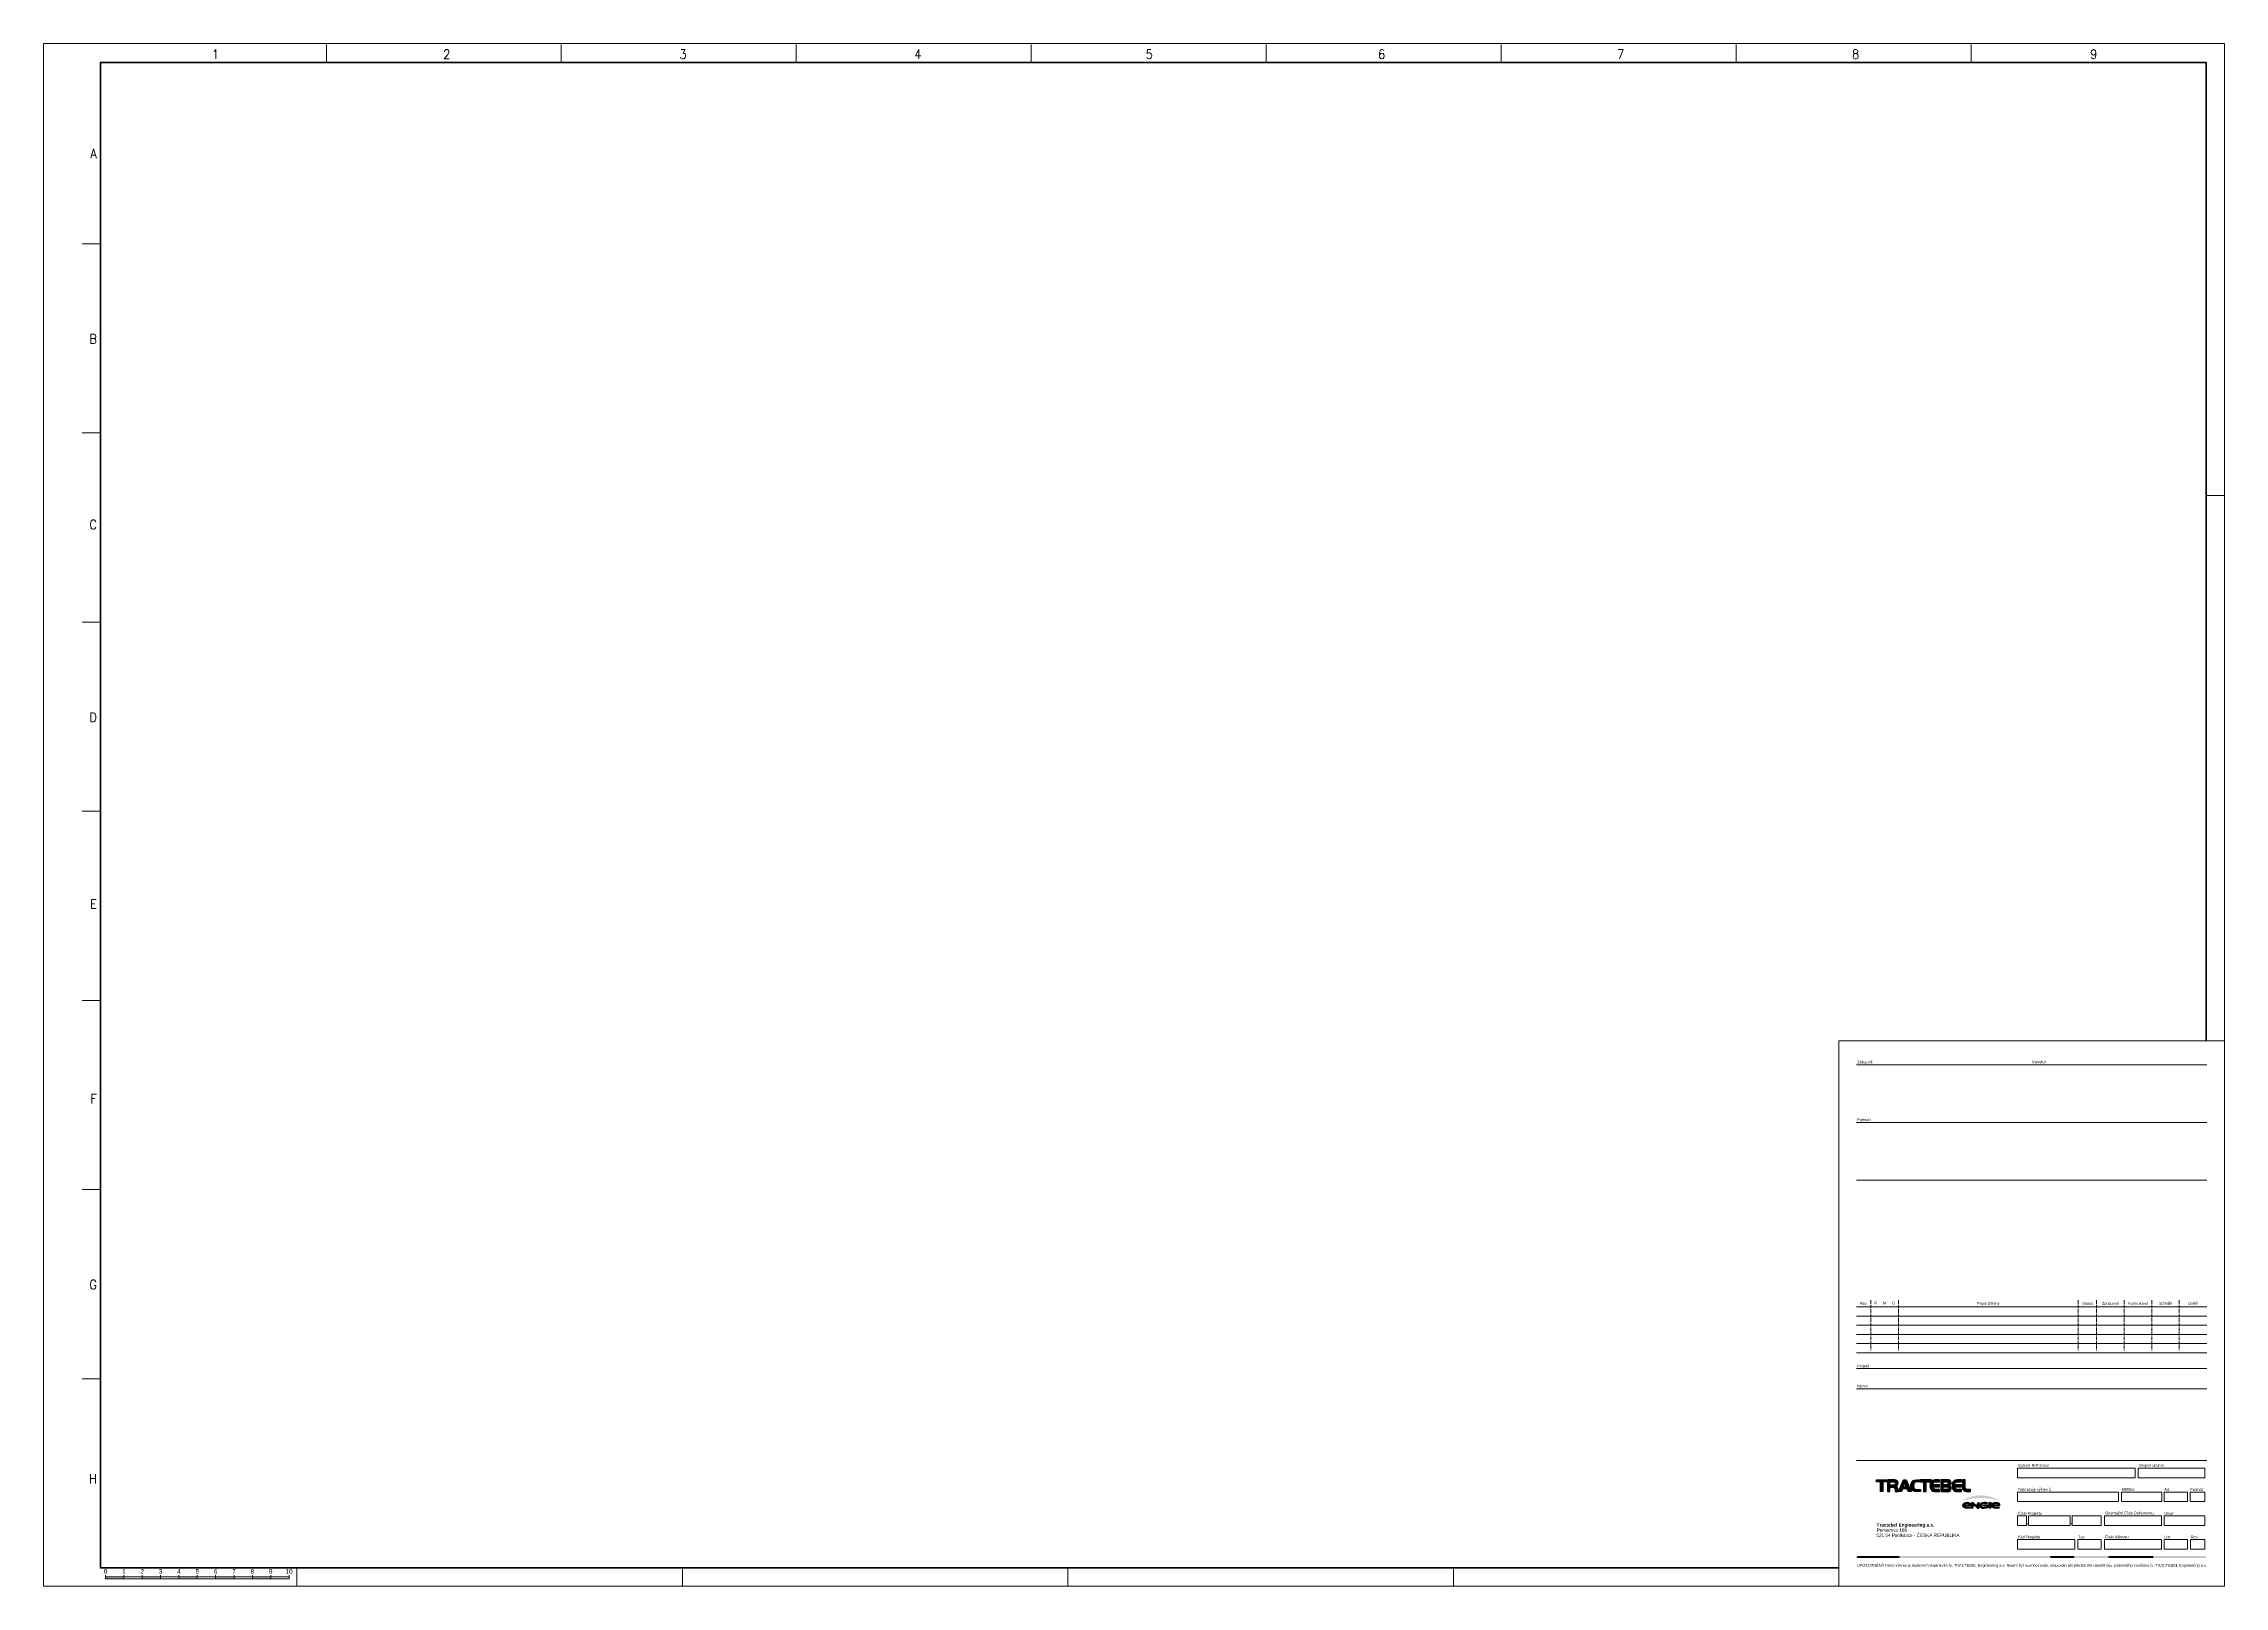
# Paper-space layout 'A0' of a CAD drawing. Header units: millimetres. Extents: x -1101 to 87, y 79 to 919.
import ezdxf
from ezdxf.enums import TextEntityAlignment as Align

# ---------------------------------------------------------------- set-up
doc = ezdxf.new("R2010")
doc.units = ezdxf.units.MM
doc.header["$LTSCALE"] = 0.5
doc.linetypes.add('ACAD_ISO02W100', pattern=[15, 12, -3])
doc.layers.add('Border', color=7, linetype='Continuous', lineweight=0)
doc.layers.add('Border_TextCZ', color=7, linetype='Continuous', lineweight=0)
doc.layers.add('Border_TextCZAtr', color=7, linetype='Continuous')
doc.layers.add('BorderColor', color=7, linetype='Continuous')
doc.styles.add('Arial Unicode', font='ARIALUNI.TTF', dxfattribs={"width": 1.428571, "height": 0.007})
doc.styles.add('Arial_1.5', font='arial.ttf', dxfattribs={"height": 1.5})
doc.styles.add('Arial_4.0', font='arial.ttf', dxfattribs={"width": 0.9, "height": 4})
doc.styles.add('Arial_6.5', font='arial.ttf', dxfattribs={"width": 0.8, "height": 6.5})
doc.styles.get("Standard").update_dxf_attribs({"font": 'arial.ttf'})
doc.styles.add('Style-@Arial Unicode MS', font='ARIALUNI.TTF')
doc.styles.add('Style-STANDARD', font='STANDARD.shx')

# ---------------------------------------------------------------- blocks, each defined once
blk = doc.blocks.new('A0_v03_CZ')
at = {"layer": 'Border', "linetype": 'Continuous', "lineweight": 0}
h = blk.add_hatch(color=7, dxfattribs=at)
h.dxf.hatch_style = 1
h.paths.add_polyline_path([(-1144.3, 4.1), (-1144.3, 5.1), (-1154.3, 5.1), (-1154.3, 4.1)])
h.paths.add_polyline_path([(-1124.3, 4.1), (-1124.3, 5.1), (-1134.3, 5.1), (-1134.3, 4.1)])
h.paths.add_polyline_path([(-1114.3, 5.1), (-1114.3, 4.1), (-1104.3, 4.1), (-1104.3, 5.1)])
h.paths.add_polyline_path([(-1094.3, 5.1), (-1094.3, 4.1), (-1084.3, 4.1), (-1084.3, 5.1)])
h.paths.add_polyline_path([(-1074.3, 5.1), (-1074.3, 4.1), (-1064.3, 4.1), (-1064.3, 5.1)])
at = {"layer": 'Border', "color": 7, "linetype": 'Continuous', "lineweight": 0}
for p, q in [((-1034, 829.7), (-1034, 839.4)), ((-906, 829.7), (-906, 839.4)), ((-778, 829.7), (-778, 839.4)), ((-650, 829.7), (-650, 839.4)), ((-522, 829.7), (-522, 839.4)), ((-394, 829.7), (-394, 839.4)), ((-266, 829.7), (-266, 839.4)), ((-138, 829.7), (-138, 839.4)), ((-1167.1, 731), (-1157.1, 731)), ((-1167.1, 628), (-1157.1, 628)), ((-10, 594), (0, 594)), ((-1167.1, 525), (-1157.1, 525)), ((-1167.1, 422), (-1157.1, 422)), ((-1167.1, 319), (-1157.1, 319)), ((-1167.1, 216), (-1157.1, 216)), ((-1167.1, 113), (-1157.1, 113)), ((-1050, 0), (-1050, 10)), ((-840, 0), (-840, 10)), ((-630, 0), (-630, 10)), ((-420, 0), (-420, 10))]:
    blk.add_line(p, q, dxfattribs=at)
blk.add_lwpolyline([(-1188, 0), (0, 0), (0, 840), (-1188, 840)], close=True, dxfattribs=at)
at = {"layer": 'Border', "color": 7, "linetype": 'Continuous', "lineweight": 50}
blk.add_lwpolyline([(-210, 10), (-1157.1, 10), (-1157.1, 829.7), (-10, 829.7), (-10, 297)], dxfattribs=at)
at = {"layer": 'Border', "color": 7, "linetype": 'Continuous', "lineweight": 0}
for points in [[(-1154.3, 4.1), (-1154.3, 6.1)], [(-1154.3, 5.1), (-1054.3, 5.1)], [(-1154.3, 4.1), (-1054.3, 4.1)], [(-1144.3, 4.1), (-1144.3, 6.1)], [(-1134.3, 4.1), (-1134.3, 6.1)], [(-1124.3, 4.1), (-1124.3, 6.1)], [(-1114.3, 4.1), (-1114.3, 6.1)], [(-1104.3, 4.1), (-1104.3, 6.1)], [(-1094.3, 4.1), (-1094.3, 6.1)], [(-1084.3, 4.1), (-1084.3, 6.1)], [(-1074.3, 4.1), (-1074.3, 6.1)], [(-1064.3, 4.1), (-1064.3, 6.1)], [(-1054.3, 4.1), (-1054.3, 6.1)]]:
    blk.add_lwpolyline(points, dxfattribs=at)
at = {"layer": 'Border', "color": 7, "linetype": 'Continuous', "lineweight": 30, "style": 'Style-STANDARD'}
for s, p in [('1', (-1096.3, 831.7)), ('2', (-970.4, 831.7)), ('3', (-841.6, 831.7)), ('4', (-713.7, 831.7)), ('5', (-587.7, 831.7)), ('6', (-461.1, 831.7)), ('7', (-330.9, 831.7)), ('8', (-202.9, 831.7)), ('9', (-73.1, 831.7))]:
    blk.add_text(s, height=5, dxfattribs=at).set_placement(p)
for s, p in [('A', (-1159, 780.1)), ('B', (-1159, 679.2)), ('C', (-1159, 578.1)), ('D', (-1159, 473.1)), ('E', (-1159, 371.5)), ('F', (-1159, 265.4)), ('G', (-1159, 164.3)), ('H', (-1159, 58.5))]:
    blk.add_text(s, height=5, dxfattribs=at).set_placement(p, align=Align.MIDDLE_RIGHT)
at = {"layer": 'Border', "color": 7, "linetype": 'Continuous', "lineweight": 0}
for s, p in [('0', (-1154.3, 8.1)), ('1', (-1144.3, 8.1)), ('2', (-1134.3, 8.1)), ('3', (-1124.3, 8.1)), ('4', (-1114.3, 8.1)), ('5', (-1104.3, 8.1)), ('6', (-1094.3, 8.1)), ('7', (-1084.3, 8.1)), ('8', (-1074.3, 8.1)), ('9', (-1064.3, 8.1)), ('10', (-1054.3, 8.1))]:
    blk.add_text(s, height=2.5, dxfattribs=at).set_placement(p, align=Align.MIDDLE)
blk = doc.blocks.new('LogoTE')
at = {"layer": 'BorderColor', "true_color": 0x1c2691, "extrusion": (0, 0, -1)}
blk.add_hatch(color=164, dxfattribs=at).paths.add_polyline_path([(29.9, 1.1), (29.9, 6.3), (27.8, 6.3), (27.8, 7.4), (33.3, 7.4), (33.3, 6.3), (31.2, 6.3), (31.2, 1.1)])
h = blk.add_hatch(color=164, dxfattribs=at)
edge = h.paths.add_edge_path()
edge.add_spline(control_points=[(24.2, 7.4), (23.6, 7.4), (23.2, 7.4), (22.8, 7.3), (22.1, 7.1), (21.6, 6.4), (21.6, 5.7), (21.6, 5.3), (21.7, 4.8), (21.9, 4.5), (21.9, 4.4), (22.1, 4.2), (22.2, 4.1), (22.4, 4), (22.5, 3.9), (22.8, 3.8)], knot_values=[0, 0, 0, 0, 0.2, 0.2, 0.2, 0.4, 0.4, 0.4, 0.6, 0.6, 0.6, 0.8, 0.8, 0.8, 1, 1, 1, 1], degree=3, periodic=0)
edge.add_spline(control_points=[(22.8, 3.8), (22.4, 3.7), (22.2, 3.6), (22.1, 3.4), (22, 3.2), (21.9, 3.1), (21.8, 2.9), (21.7, 2.7), (21.7, 2.5), (21.7, 2), (21.6, 1.9), (21.6, 1.7), (21.6, 1.6), (21.6, 1.4), (21.6, 1.3), (21.5, 1.1)], knot_values=[0, 0, 0, 0, 0.2, 0.2, 0.2, 0.4, 0.4, 0.4, 0.6, 0.6, 0.6, 0.8, 0.8, 0.8, 1, 1, 1, 1], degree=3, periodic=0)
edge.add_line((21.5, 1.1), (23, 1.1))
edge.add_spline(control_points=[(23, 1.1), (23.1, 1.3), (23.1, 1.3), (23.1, 1.5)], knot_values=[0, 0, 0, 0, 1, 1, 1, 1], degree=3, periodic=0)
edge.add_line((23.1, 1.5), (23.2, 2))
edge.add_spline(control_points=[(23.2, 2), (23.3, 3.1), (23.7, 3.5), (24.9, 3.5)], knot_values=[0, 0, 0, 0, 1, 1, 1, 1], degree=3, periodic=0)
edge.add_line((24.9, 3.5), (26, 3.5))
edge.add_line((26, 3.5), (26, 1.1))
edge.add_line((26, 1.1), (27.3, 1.1))
edge.add_line((27.3, 1.1), (27.3, 7.4))
edge.add_line((27.3, 7.4), (24.2, 7.4))
edge = h.paths.add_edge_path(flags=16)
edge.add_spline(control_points=[(24.1, 4.6), (23.9, 4.6), (23.7, 4.6), (23.6, 4.7), (23.3, 4.7), (23.1, 5.1), (23.1, 5.5), (23.1, 5.8), (23.2, 6), (23.4, 6.2), (23.5, 6.3), (23.7, 6.3), (24.1, 6.3)], knot_values=[0, 0, 0, 0, 0.25, 0.25, 0.25, 0.5, 0.5, 0.5, 0.75, 0.75, 0.75, 1, 1, 1, 1], degree=3, periodic=0)
edge.add_line((24.1, 6.3), (26, 6.3))
edge.add_line((26, 6.3), (26, 4.6))
edge.add_line((26, 4.6), (24.1, 4.6))
h = blk.add_hatch(color=164, dxfattribs=at)
h.paths.add_polyline_path([(14.5, 1.1), (17.1, 7.4), (18.6, 7.4), (21.3, 1.1), (19.7, 1.1), (19.1, 2.6), (16.7, 2.6), (16.1, 1.1)])
h.paths.add_polyline_path([(17, 3.7), (17.9, 5.9), (18.8, 3.7)], flags=16)
at = {"layer": 'BorderColor', "true_color": 0x1c2691}
h = blk.add_hatch(color=164, dxfattribs=at)
edge = h.paths.add_edge_path()
edge.add_line((-9.3, 2.2), (-11.4, 2.2))
edge.add_spline(control_points=[(-11.4, 2.2), (-12.1, 2.2), (-12.6, 2.4), (-12.8, 2.8), (-13, 3.2), (-13.1, 3.7), (-13.1, 4.4), (-13.1, 5.3), (-12.9, 5.7), (-12.5, 6), (-12.2, 6.2), (-11.9, 6.3), (-11.4, 6.3)], knot_values=[0, 0, 0, 0, 0.25, 0.25, 0.25, 0.5, 0.5, 0.5, 0.75, 0.75, 0.75, 1, 1, 1, 1], degree=3, periodic=0)
edge.add_line((-11.4, 6.3), (-10.3, 6.3))
edge.add_line((-10.3, 6.3), (-10.3, 7.4))
edge.add_line((-10.3, 7.4), (-11.6, 7.4))
edge.add_spline(control_points=[(-11.6, 7.4), (-12.6, 7.4), (-13.3, 7.2), (-13.8, 6.8), (-14.3, 6.2), (-14.6, 5.3), (-14.6, 4.2), (-14.6, 2.7), (-14, 1.6), (-13, 1.3), (-12.6, 1.1), (-12.4, 1.1), (-11.7, 1.1)], knot_values=[0, 0, 0, 0, 0.25, 0.25, 0.25, 0.5, 0.5, 0.5, 0.75, 0.75, 0.75, 1, 1, 1, 1], degree=3, periodic=0)
edge.add_line((-11.7, 1.1), (-9.3, 1.1))
edge.add_line((-9.3, 1.1), (-9.3, 2.2))
at = {"layer": 'BorderColor', "true_color": 0x1c2691, "extrusion": (0, 0, -1)}
h = blk.add_hatch(color=164, dxfattribs=at)
edge = h.paths.add_edge_path()
edge.add_line((9.7, 6.3), (9.7, 7.4))
edge.add_line((9.7, 7.4), (3.4, 7.4))
edge.add_spline(control_points=[(3.4, 7.4), (3.7, 7.2), (3.9, 7), (4.1, 6.7), (4.2, 6.6), (4.2, 6.4), (4.3, 6.3)], knot_values=[0, 0, 0, 0, 0.5, 0.5, 0.5, 1, 1, 1, 1], degree=3, periodic=0)
edge.add_line((4.3, 6.3), (6.3, 6.3))
edge.add_line((6.3, 6.3), (6.3, 1.1))
edge.add_line((6.3, 1.1), (7.7, 1.1))
edge.add_line((7.7, 1.1), (7.7, 6.3))
edge.add_line((7.7, 6.3), (9.7, 6.3))
h = blk.add_hatch(color=164, dxfattribs=at)
edge = h.paths.add_edge_path()
edge.add_line((-0.9, 6.3), (0.8, 6.3))
edge.add_spline(control_points=[(0.8, 6.3), (1.3, 6.3), (1.7, 6.3), (1.9, 6.2), (2.1, 6.1), (2.2, 6), (2.3, 5.8), (2.5, 5.6), (2.6, 5.4), (2.6, 5)], knot_values=[0, 0, 0, 0, 0.333333, 0.333333, 0.333333, 0.666667, 0.666667, 0.666667, 1, 1, 1, 1], degree=3, periodic=0)
edge.add_line((2.6, 5), (2.6, 4.8))
edge.add_line((2.6, 4.8), (-0.9, 4.8))
edge.add_line((-0.9, 4.8), (-0.9, 3.7))
edge.add_line((-0.9, 3.7), (2.6, 3.7))
edge.add_spline(control_points=[(2.6, 3.7), (2.5, 2.6), (2.1, 2.2), (0.8, 2.2)], knot_values=[0, 0, 0, 0, 1, 1, 1, 1], degree=3, periodic=0)
edge.add_line((0.8, 2.2), (-0.9, 2.2))
edge.add_line((-0.9, 2.2), (-0.9, 1.1))
edge.add_line((-0.9, 1.1), (0.8, 1.1))
edge.add_spline(control_points=[(0.8, 1.1), (1.6, 1.1), (2.2, 1.2), (2.6, 1.3), (3.5, 1.6), (4.2, 2.8), (4.2, 4.3), (4.2, 5.2), (4, 5.8), (3.6, 6.4), (3.3, 6.7), (3.1, 6.9), (2.8, 7.1), (2.5, 7.3), (2, 7.4), (1.3, 7.4)], knot_values=[0, 0, 0, 0, 0.2, 0.2, 0.2, 0.4, 0.4, 0.4, 0.6, 0.6, 0.6, 0.8, 0.8, 0.8, 1, 1, 1, 1], degree=3, periodic=0)
edge.add_line((1.3, 7.4), (-0.9, 7.4))
edge.add_line((-0.9, 7.4), (-0.9, 6.3))
h = blk.add_hatch(color=164, dxfattribs=at)
edge = h.paths.add_edge_path()
edge.add_spline(control_points=[(-5.2, 7.4), (-5.5, 7.4), (-5.8, 7.4), (-6, 7.4), (-6.8, 7.3), (-7.3, 6.6), (-7.3, 5.8), (-7.3, 5.1), (-6.9, 4.5), (-6.4, 4.3)], knot_values=[0, 0, 0, 0, 0.333333, 0.333333, 0.333333, 0.666667, 0.666667, 0.666667, 1, 1, 1, 1], degree=3, periodic=0)
edge.add_spline(control_points=[(-6.4, 4.3), (-7, 4), (-7.3, 3.5), (-7.3, 2.8), (-7.3, 2.2), (-7.1, 1.8), (-6.8, 1.5), (-6.5, 1.2), (-6.1, 1.1), (-5.2, 1.1)], knot_values=[0, 0, 0, 0, 0.333333, 0.333333, 0.333333, 0.666667, 0.666667, 0.666667, 1, 1, 1, 1], degree=3, periodic=0)
edge.add_line((-5.2, 1.1), (-1.7, 1.1))
edge.add_line((-1.7, 1.1), (-1.7, 7.4))
edge.add_line((-1.7, 7.4), (-5.2, 7.4))
edge = h.paths.add_edge_path(flags=16)
edge.add_spline(control_points=[(-4.8, 4.8), (-5.2, 4.8), (-5.4, 4.8), (-5.5, 5), (-5.7, 5.1), (-5.8, 5.3), (-5.8, 5.6), (-5.8, 5.9), (-5.7, 6.1), (-5.5, 6.2), (-5.4, 6.3), (-5.2, 6.3), (-4.9, 6.3)], knot_values=[0, 0, 0, 0, 0.25, 0.25, 0.25, 0.5, 0.5, 0.5, 0.75, 0.75, 0.75, 1, 1, 1, 1], degree=3, periodic=0)
edge.add_line((-4.9, 6.3), (-3, 6.3))
edge.add_line((-3, 6.3), (-3, 4.8))
edge.add_line((-3, 4.8), (-4.8, 4.8))
edge = h.paths.add_edge_path(flags=16)
edge.add_spline(control_points=[(-4.8, 2.2), (-5.2, 2.2), (-5.4, 2.2), (-5.5, 2.4), (-5.7, 2.5), (-5.8, 2.7), (-5.8, 3), (-5.8, 3.2), (-5.7, 3.4), (-5.5, 3.6), (-5.4, 3.7), (-5.2, 3.7), (-4.9, 3.7)], knot_values=[0, 0, 0, 0, 0.25, 0.25, 0.25, 0.5, 0.5, 0.5, 0.75, 0.75, 0.75, 1, 1, 1, 1], degree=3, periodic=0)
edge.add_line((-4.9, 3.7), (-3, 3.7))
edge.add_line((-3, 3.7), (-3, 2.2))
edge.add_line((-3, 2.2), (-4.8, 2.2))
h = blk.add_hatch(color=164, dxfattribs=at)
edge = h.paths.add_edge_path()
edge.add_line((-12.9, 6.3), (-11.1, 6.3))
edge.add_spline(control_points=[(-11.1, 6.3), (-10.6, 6.3), (-10.3, 6.3), (-10, 6.2), (-9.9, 6.1), (-9.7, 6), (-9.6, 5.8), (-9.4, 5.6), (-9.3, 5.4), (-9.3, 5)], knot_values=[0, 0, 0, 0, 0.333333, 0.333333, 0.333333, 0.666667, 0.666667, 0.666667, 1, 1, 1, 1], degree=3, periodic=0)
edge.add_line((-9.3, 5), (-9.3, 4.8))
edge.add_line((-9.3, 4.8), (-12.9, 4.8))
edge.add_line((-12.9, 4.8), (-12.9, 3.7))
edge.add_line((-12.9, 3.7), (-9.3, 3.7))
edge.add_spline(control_points=[(-9.3, 3.7), (-9.4, 2.6), (-9.9, 2.2), (-11.1, 2.2)], knot_values=[0, 0, 0, 0, 1, 1, 1, 1], degree=3, periodic=0)
edge.add_line((-11.1, 2.2), (-12.9, 2.2))
edge.add_line((-12.9, 2.2), (-12.9, 1.1))
edge.add_line((-12.9, 1.1), (-11.1, 1.1))
edge.add_spline(control_points=[(-11.1, 1.1), (-10.3, 1.1), (-9.8, 1.2), (-9.3, 1.3), (-8.4, 1.6), (-7.8, 2.8), (-7.8, 4.3), (-7.8, 5.2), (-7.9, 5.8), (-8.4, 6.4), (-8.6, 6.7), (-8.8, 6.9), (-9.1, 7.1), (-9.5, 7.3), (-9.9, 7.4), (-10.6, 7.4)], knot_values=[0, 0, 0, 0, 0.2, 0.2, 0.2, 0.4, 0.4, 0.4, 0.6, 0.6, 0.6, 0.8, 0.8, 0.8, 1, 1, 1, 1], degree=3, periodic=0)
edge.add_line((-10.6, 7.4), (-12.9, 7.4))
edge.add_line((-12.9, 7.4), (-12.9, 6.3))
h = blk.add_hatch(color=164, dxfattribs=at)
edge = h.paths.add_edge_path()
edge.add_line((-14.9, 7.4), (-14.9, 3.9))
edge.add_line((-14.9, 3.9), (-14.9, 3.5))
edge.add_spline(control_points=[(-14.9, 3.5), (-14.9, 2.8), (-15, 2.7), (-15.2, 2.5), (-15.4, 2.3), (-15.7, 2.2), (-16.6, 2.2)], knot_values=[0, 0, 0, 0, 0.5, 0.5, 0.5, 1, 1, 1, 1], degree=3, periodic=0)
edge.add_line((-16.6, 2.2), (-17.9, 2.2))
edge.add_line((-17.9, 2.2), (-17.9, 1.1))
edge.add_line((-17.9, 1.1), (-16, 1.1))
edge.add_spline(control_points=[(-16, 1.1), (-15, 1.1), (-14.4, 1.3), (-14, 1.8), (-13.6, 2.3), (-13.5, 2.8), (-13.5, 3.9)], knot_values=[0, 0, 0, 0, 0.5, 0.5, 0.5, 1, 1, 1, 1], degree=3, periodic=0)
edge.add_line((-13.5, 3.9), (-13.5, 7.4))
edge.add_line((-13.5, 7.4), (-14.9, 7.4))
at = {"layer": 'BorderColor', "true_color": 0x00aaff}
blk.add_hatch(color=140, dxfattribs=at).paths.add_polyline_path([(33.7, -3.9, 0.280782), (13.7, -3.7, -0.13455)])
h = blk.add_hatch(color=140, dxfattribs=at)
edge = h.paths.add_edge_path()
edge.add_spline(control_points=[(17.6, -7.4), (16.2, -7.7), (14.7, -7.4), (14.7, -6.5), (14.7, -5.7), (15.4, -5.4), (15.9, -5.4), (16.4, -5.4), (16.9, -5.5), (17.1, -5.7), (17.2, -5.8), (17.2, -6), (16.9, -6.1), (16.7, -6.1), (16.2, -6.1), (15.8, -6.1), (15.6, -6.1), (15.5, -6.2), (15.5, -6.4), (15.5, -6.5), (15.6, -6.7), (15.8, -6.7), (16.2, -6.7), (17.1, -6.7), (17.6, -6.7), (17.9, -6.7), (18, -6.5), (18, -6.1), (18, -5.6), (17.5, -4.7), (16, -4.7), (14.7, -4.7), (13.7, -5.4), (13.7, -6.5), (13.7, -8.1), (16, -8.5), (17.7, -7.9), (17.8, -7.9), (18, -7.8), (17.9, -7.6), (17.9, -7.4), (17.8, -7.4), (17.6, -7.4)], knot_values=[0, 0, 0, 0, 0.071429, 0.071429, 0.071429, 0.142857, 0.142857, 0.142857, 0.214286, 0.214286, 0.214286, 0.285714, 0.285714, 0.285714, 0.357143, 0.357143, 0.357143, 0.428571, 0.428571, 0.428571, 0.5, 0.5, 0.5, 0.571429, 0.571429, 0.571429, 0.642857, 0.642857, 0.642857, 0.714286, 0.714286, 0.714286, 0.785714, 0.785714, 0.785714, 0.857143, 0.857143, 0.857143, 0.928571, 0.928571, 0.928571, 1, 1, 1, 1], degree=3, periodic=0)
h = blk.add_hatch(color=140, dxfattribs=at)
edge = h.paths.add_edge_path()
edge.add_spline(control_points=[(22.2, -4.8), (22, -4.8), (21.9, -5), (21.8, -5.2), (21.8, -5.4), (21.7, -6.2), (21.7, -6.4), (21.6, -6.5), (21.6, -6.6), (21.5, -6.6), (21.4, -6.7), (21.3, -6.6), (21.2, -6.5)], knot_values=[0, 0, 0, 0, 0.25, 0.25, 0.25, 0.5, 0.5, 0.5, 0.75, 0.75, 0.75, 1, 1, 1, 1], degree=3, periodic=0)
edge.add_line((21.2, -6.5), (19.3, -5))
edge.add_spline(control_points=[(19.3, -5), (19.2, -4.9), (19.1, -4.8), (19, -4.8), (18.7, -4.8), (18.5, -5), (18.5, -5.4)], knot_values=[0, 0, 0, 0, 0.5, 0.5, 0.5, 1, 1, 1, 1], degree=3, periodic=0)
edge.add_line((18.5, -5.4), (18.5, -7.8))
edge.add_spline(control_points=[(18.5, -7.8), (18.5, -8), (18.6, -8.1), (18.8, -8.1), (18.9, -8.1), (19.1, -8), (19.1, -7.8), (19.1, -7.8), (19.3, -6.7), (19.3, -6.6), (19.3, -6.4), (19.3, -6.3), (19.5, -6.2), (19.6, -6.2), (19.8, -6.3), (19.9, -6.4), (20.1, -6.6), (21.7, -8), (21.7, -8), (21.8, -8.1), (21.9, -8.1), (22, -8.1), (22.2, -8.1), (22.5, -8.1), (22.5, -7.6)], knot_values=[0, 0, 0, 0, 0.125, 0.125, 0.125, 0.25, 0.25, 0.25, 0.375, 0.375, 0.375, 0.5, 0.5, 0.5, 0.625, 0.625, 0.625, 0.75, 0.75, 0.75, 0.875, 0.875, 0.875, 1, 1, 1, 1], degree=3, periodic=0)
edge.add_line((22.5, -7.6), (22.5, -5.2))
edge.add_spline(control_points=[(22.5, -5.2), (22.5, -4.9), (22.3, -4.8), (22.2, -4.8)], knot_values=[0, 0, 0, 0, 1, 1, 1, 1], degree=3, periodic=0)
h = blk.add_hatch(color=140, dxfattribs=at)
edge = h.paths.add_edge_path()
edge.add_spline(control_points=[(27.2, -6.1), (26.9, -6.1), (25.9, -6.1), (25.3, -6.1), (25, -6.1), (25, -6.3), (25, -6.4), (25, -6.5), (25, -6.6), (25.3, -6.7), (25.7, -6.7), (26.3, -6.7), (26.5, -6.7), (26.8, -6.7), (26.8, -6.9), (26.7, -7.1), (26.5, -7.3), (26, -7.5), (25.4, -7.5), (24.7, -7.5), (23.8, -7.1), (23.8, -6.4), (23.8, -5.8), (24.5, -5.1), (26.6, -5.4), (26.8, -5.5), (27, -5.4), (27, -5.3), (27.1, -5.1), (26.9, -5), (26.7, -4.9), (26.2, -4.8), (25.8, -4.7), (25.4, -4.7), (24, -4.7), (22.9, -5.4), (22.9, -6.5), (22.9, -7.6), (24, -8.2), (25.4, -8.2), (26.9, -8.2), (27.7, -7.3), (27.7, -6.6), (27.7, -6.2), (27.5, -6.1), (27.2, -6.1)], knot_values=[0, 0, 0, 0, 0.066667, 0.066667, 0.066667, 0.133333, 0.133333, 0.133333, 0.2, 0.2, 0.2, 0.266667, 0.266667, 0.266667, 0.333333, 0.333333, 0.333333, 0.4, 0.4, 0.4, 0.466667, 0.466667, 0.466667, 0.533333, 0.533333, 0.533333, 0.6, 0.6, 0.6, 0.666667, 0.666667, 0.666667, 0.733333, 0.733333, 0.733333, 0.8, 0.8, 0.8, 0.866667, 0.866667, 0.866667, 0.933333, 0.933333, 0.933333, 1, 1, 1, 1], degree=3, periodic=0)
h = blk.add_hatch(color=140, dxfattribs=at)
edge = h.paths.add_edge_path()
edge.add_spline(control_points=[(28.5, -4.7), (28.1, -4.7), (28, -5.1), (28, -5.3), (28, -5.3), (28, -5.4), (28, -5.5), (28, -5.5), (28.1, -5.6), (28.1, -5.6)], knot_values=[0, 0, 0, 0, 0.333333, 0.333333, 0.333333, 0.666667, 0.666667, 0.666667, 1, 1, 1, 1], degree=3, periodic=0)
edge.add_line((28.1, -5.6), (29, -5.4))
edge.add_spline(control_points=[(29, -5.4), (29, -5.4), (29, -5.4), (29, -5.4), (29.1, -5.3), (29.1, -5.3), (29.1, -5.3), (29.1, -5.1), (28.9, -4.7), (28.5, -4.7)], knot_values=[0, 0, 0, 0, 0.333333, 0.333333, 0.333333, 0.666667, 0.666667, 0.666667, 1, 1, 1, 1], degree=3, periodic=0)
h = blk.add_hatch(color=140, dxfattribs=at)
edge = h.paths.add_edge_path()
edge.add_spline(control_points=[(28, -5.9), (28.1, -6.8), (28.2, -7.5), (28.2, -7.7), (28.2, -8), (28.4, -8.1), (28.5, -8.1), (28.7, -8.1), (28.9, -8.1), (28.9, -7.7), (28.9, -7.5), (29, -6.6), (29, -5.8), (29, -5.8), (29, -5.7), (29, -5.7)], knot_values=[0, 0, 0, 0, 0.2, 0.2, 0.2, 0.4, 0.4, 0.4, 0.6, 0.6, 0.6, 0.8, 0.8, 0.8, 1, 1, 1, 1], degree=3, periodic=0)
edge.add_line((29, -5.7), (28.1, -5.9))
edge.add_spline(control_points=[(28.1, -5.9), (28.1, -5.9), (28, -5.9), (28, -5.9)], knot_values=[0, 0, 0, 0, 1, 1, 1, 1], degree=3, periodic=0)
h = blk.add_hatch(color=140, dxfattribs=at)
edge = h.paths.add_edge_path()
edge.add_spline(control_points=[(33.3, -7.4), (31.9, -7.7), (30.4, -7.4), (30.4, -6.5), (30.4, -5.7), (31, -5.4), (31.6, -5.4), (32.1, -5.4), (32.5, -5.5), (32.8, -5.7), (32.9, -5.8), (32.9, -6), (32.6, -6.1), (32.3, -6.1), (31.9, -6.1), (31.5, -6.1), (31.2, -6.1), (31.1, -6.2), (31.1, -6.4), (31.1, -6.5), (31.2, -6.7), (31.5, -6.7), (31.8, -6.7), (32.8, -6.7), (33.2, -6.7), (33.6, -6.7), (33.7, -6.5), (33.7, -6.1), (33.7, -5.6), (33.2, -4.7), (31.7, -4.7), (30.4, -4.7), (29.4, -5.4), (29.4, -6.5), (29.4, -8.1), (31.7, -8.5), (33.4, -7.9), (33.5, -7.9), (33.7, -7.8), (33.6, -7.6), (33.6, -7.4), (33.4, -7.4), (33.3, -7.4)], knot_values=[0, 0, 0, 0, 0.071429, 0.071429, 0.071429, 0.142857, 0.142857, 0.142857, 0.214286, 0.214286, 0.214286, 0.285714, 0.285714, 0.285714, 0.357143, 0.357143, 0.357143, 0.428571, 0.428571, 0.428571, 0.5, 0.5, 0.5, 0.571429, 0.571429, 0.571429, 0.642857, 0.642857, 0.642857, 0.714286, 0.714286, 0.714286, 0.785714, 0.785714, 0.785714, 0.857143, 0.857143, 0.857143, 0.928571, 0.928571, 0.928571, 1, 1, 1, 1], degree=3, periodic=0)
at = {"layer": 'BorderColor', "color": 164, "true_color": 0x1c2691, "flags": 128}
for points in [[(-33.3, 6.3), (-33.3, 7.4), (-27.8, 7.4), (-27.8, 6.3), (-29.9, 6.3), (-29.9, 1.1), (-31.2, 1.1), (-31.2, 6.3), (-33.3, 6.3)], [(-18.6, 7.4), (-17.1, 7.4), (-14.5, 1.1), (-16.1, 1.1), (-16.7, 2.6), (-19.1, 2.6), (-19.7, 1.1), (-21.3, 1.1), (-18.6, 7.4)], [(-18.8, 3.7), (-17, 3.7), (-17.9, 5.9), (-18.8, 3.7)]]:
    blk.add_lwpolyline(points, dxfattribs=at)
at = {"layer": 'BorderColor', "color": 164, "true_color": 0x1c2691}
for points, knots in [([(-26, 1.1), (-26, 1.1), (-27.3, 1.1), (-27.3, 1.1), (-27.3, 1.1), (-27.3, 7.4), (-27.3, 7.4), (-27.3, 7.4), (-24.2, 7.4), (-24.2, 7.4), (-23.6, 7.4), (-23.2, 7.4), (-22.8, 7.3), (-22.1, 7.1), (-21.6, 6.4), (-21.6, 5.7), (-21.6, 5.3), (-21.7, 4.8), (-21.9, 4.5), (-21.9, 4.4), (-22.1, 4.2), (-22.2, 4.1), (-22.4, 4), (-22.5, 3.9), (-22.8, 3.8), (-22.4, 3.7), (-22.2, 3.6), (-22.1, 3.4), (-22, 3.2), (-21.9, 3.1), (-21.8, 2.9), (-21.7, 2.7), (-21.7, 2.5), (-21.7, 2), (-21.6, 1.9), (-21.6, 1.7), (-21.6, 1.6), (-21.6, 1.4), (-21.6, 1.3), (-21.5, 1.1), (-21.5, 1.1), (-23, 1.1), (-23, 1.1), (-23.1, 1.3), (-23.1, 1.3), (-23.1, 1.5), (-23.1, 1.5), (-23.2, 2), (-23.2, 2), (-23.3, 3.1), (-23.7, 3.5), (-24.9, 3.5), (-24.9, 3.5), (-26, 3.5), (-26, 3.5), (-26, 3.5), (-26, 1.1), (-26, 1.1)], [0, 0, 0, 0, 1, 1, 1, 2, 2, 2, 3, 3, 3, 4, 4, 4, 5, 5, 5, 6, 6, 6, 7, 7, 7, 8, 8, 8, 9, 9, 9, 10, 10, 10, 11, 11, 11, 12, 12, 12, 13, 13, 13, 14, 14, 14, 15, 15, 15, 16, 16, 16, 17, 17, 17, 18, 18, 18, 19, 19, 19, 19]), ([(-24.1, 4.6), (-23.9, 4.6), (-23.7, 4.6), (-23.6, 4.7), (-23.3, 4.7), (-23.1, 5.1), (-23.1, 5.5), (-23.1, 5.8), (-23.2, 6), (-23.4, 6.2), (-23.5, 6.3), (-23.7, 6.3), (-24.1, 6.3), (-24.1, 6.3), (-26, 6.3), (-26, 6.3), (-26, 6.3), (-26, 4.6), (-26, 4.6), (-26, 4.6), (-24.1, 4.6), (-24.1, 4.6)], [0, 0, 0, 0, 1, 1, 1, 2, 2, 2, 3, 3, 3, 4, 4, 4, 5, 5, 5, 6, 6, 6, 7, 7, 7, 7]), ([(-9.3, 2.2), (-9.3, 2.2), (-11.4, 2.2), (-11.4, 2.2), (-12.1, 2.2), (-12.6, 2.4), (-12.8, 2.8), (-13, 3.2), (-13.1, 3.7), (-13.1, 4.4), (-13.1, 5.3), (-12.9, 5.7), (-12.5, 6), (-12.2, 6.2), (-11.9, 6.3), (-11.4, 6.3), (-11.4, 6.3), (-10.3, 6.3), (-10.3, 6.3), (-10.3, 6.3), (-10.3, 7.4), (-10.3, 7.4), (-10.3, 7.4), (-11.6, 7.4), (-11.6, 7.4), (-12.6, 7.4), (-13.3, 7.2), (-13.8, 6.8), (-14.3, 6.2), (-14.6, 5.3), (-14.6, 4.2), (-14.6, 2.7), (-14, 1.6), (-13, 1.3), (-12.6, 1.1), (-12.4, 1.1), (-11.7, 1.1), (-11.7, 1.1), (-9.3, 1.1), (-9.3, 1.1), (-9.3, 1.1), (-9.3, 2.2), (-9.3, 2.2)], [0, 0, 0, 0, 1, 1, 1, 2, 2, 2, 3, 3, 3, 4, 4, 4, 5, 5, 5, 6, 6, 6, 7, 7, 7, 8, 8, 8, 9, 9, 9, 10, 10, 10, 11, 11, 11, 12, 12, 12, 13, 13, 13, 14, 14, 14, 14]), ([(-9.7, 6.3), (-9.7, 6.3), (-9.7, 7.4), (-9.7, 7.4), (-9.7, 7.4), (-3.4, 7.4), (-3.4, 7.4), (-3.7, 7.2), (-3.9, 7), (-4.1, 6.7), (-4.2, 6.6), (-4.2, 6.4), (-4.3, 6.3), (-4.3, 6.3), (-6.3, 6.3), (-6.3, 6.3), (-6.3, 6.3), (-6.3, 1.1), (-6.3, 1.1), (-6.3, 1.1), (-7.7, 1.1), (-7.7, 1.1), (-7.7, 1.1), (-7.7, 6.3), (-7.7, 6.3), (-7.7, 6.3), (-9.7, 6.3), (-9.7, 6.3)], [0, 0, 0, 0, 1, 1, 1, 2, 2, 2, 3, 3, 3, 4, 4, 4, 5, 5, 5, 6, 6, 6, 7, 7, 7, 8, 8, 8, 9, 9, 9, 9]), ([(0.9, 6.3), (0.9, 6.3), (-0.8, 6.3), (-0.8, 6.3), (-1.3, 6.3), (-1.7, 6.3), (-1.9, 6.2), (-2.1, 6.1), (-2.2, 6), (-2.3, 5.8), (-2.5, 5.6), (-2.6, 5.4), (-2.6, 5), (-2.6, 5), (-2.6, 4.8), (-2.6, 4.8), (-2.6, 4.8), (0.9, 4.8), (0.9, 4.8), (0.9, 4.8), (0.9, 3.7), (0.9, 3.7), (0.9, 3.7), (-2.6, 3.7), (-2.6, 3.7), (-2.5, 2.6), (-2.1, 2.2), (-0.8, 2.2), (-0.8, 2.2), (0.9, 2.2), (0.9, 2.2), (0.9, 2.2), (0.9, 1.1), (0.9, 1.1), (0.9, 1.1), (-0.8, 1.1), (-0.8, 1.1), (-1.6, 1.1), (-2.2, 1.2), (-2.6, 1.3), (-3.5, 1.6), (-4.2, 2.8), (-4.2, 4.3), (-4.2, 5.2), (-4, 5.8), (-3.6, 6.4), (-3.3, 6.7), (-3.1, 6.9), (-2.8, 7.1), (-2.5, 7.3), (-2, 7.4), (-1.3, 7.4), (-1.3, 7.4), (0.9, 7.4), (0.9, 7.4), (0.9, 7.4), (0.9, 6.3), (0.9, 6.3)], [0, 0, 0, 0, 1, 1, 1, 2, 2, 2, 3, 3, 3, 4, 4, 4, 5, 5, 5, 6, 6, 6, 7, 7, 7, 8, 8, 8, 9, 9, 9, 10, 10, 10, 11, 11, 11, 12, 12, 12, 13, 13, 13, 14, 14, 14, 15, 15, 15, 16, 16, 16, 17, 17, 17, 18, 18, 18, 19, 19, 19, 19]), ([(1.7, 7.4), (1.7, 7.4), (5.2, 7.4), (5.2, 7.4), (5.5, 7.4), (5.8, 7.4), (6, 7.4), (6.8, 7.3), (7.3, 6.6), (7.3, 5.8), (7.3, 5.1), (6.9, 4.5), (6.4, 4.3), (7, 4), (7.3, 3.5), (7.3, 2.8), (7.3, 2.2), (7.1, 1.8), (6.8, 1.5), (6.5, 1.2), (6.1, 1.1), (5.2, 1.1), (5.2, 1.1), (1.7, 1.1), (1.7, 1.1), (1.7, 1.1), (1.7, 7.4), (1.7, 7.4)], [0, 0, 0, 0, 1, 1, 1, 2, 2, 2, 3, 3, 3, 4, 4, 4, 5, 5, 5, 6, 6, 6, 7, 7, 7, 8, 8, 8, 9, 9, 9, 9]), ([(4.8, 4.8), (5.2, 4.8), (5.4, 4.8), (5.5, 5), (5.7, 5.1), (5.8, 5.3), (5.8, 5.6), (5.8, 5.9), (5.7, 6.1), (5.5, 6.2), (5.4, 6.3), (5.2, 6.3), (4.9, 6.3), (4.9, 6.3), (3, 6.3), (3, 6.3), (3, 6.3), (3, 4.8), (3, 4.8), (3, 4.8), (4.8, 4.8), (4.8, 4.8)], [0, 0, 0, 0, 1, 1, 1, 2, 2, 2, 3, 3, 3, 4, 4, 4, 5, 5, 5, 6, 6, 6, 7, 7, 7, 7]), ([(4.8, 2.2), (5.2, 2.2), (5.4, 2.2), (5.5, 2.4), (5.7, 2.5), (5.8, 2.7), (5.8, 3), (5.8, 3.2), (5.7, 3.4), (5.5, 3.6), (5.4, 3.7), (5.2, 3.7), (4.9, 3.7), (4.9, 3.7), (3, 3.7), (3, 3.7), (3, 3.7), (3, 2.2), (3, 2.2), (3, 2.2), (4.8, 2.2), (4.8, 2.2)], [0, 0, 0, 0, 1, 1, 1, 2, 2, 2, 3, 3, 3, 4, 4, 4, 5, 5, 5, 6, 6, 6, 7, 7, 7, 7]), ([(12.9, 6.3), (12.9, 6.3), (11.1, 6.3), (11.1, 6.3), (10.6, 6.3), (10.3, 6.3), (10, 6.2), (9.9, 6.1), (9.7, 6), (9.6, 5.8), (9.4, 5.6), (9.3, 5.4), (9.3, 5), (9.3, 5), (9.3, 4.8), (9.3, 4.8), (9.3, 4.8), (12.9, 4.8), (12.9, 4.8), (12.9, 4.8), (12.9, 3.7), (12.9, 3.7), (12.9, 3.7), (9.3, 3.7), (9.3, 3.7), (9.4, 2.6), (9.9, 2.2), (11.1, 2.2), (11.1, 2.2), (12.9, 2.2), (12.9, 2.2), (12.9, 2.2), (12.9, 1.1), (12.9, 1.1), (12.9, 1.1), (11.1, 1.1), (11.1, 1.1), (10.3, 1.1), (9.8, 1.2), (9.3, 1.3), (8.4, 1.6), (7.8, 2.8), (7.8, 4.3), (7.8, 5.2), (7.9, 5.8), (8.4, 6.4), (8.6, 6.7), (8.8, 6.9), (9.1, 7.1), (9.5, 7.3), (9.9, 7.4), (10.6, 7.4), (10.6, 7.4), (12.9, 7.4), (12.9, 7.4), (12.9, 7.4), (12.9, 6.3), (12.9, 6.3)], [0, 0, 0, 0, 1, 1, 1, 2, 2, 2, 3, 3, 3, 4, 4, 4, 5, 5, 5, 6, 6, 6, 7, 7, 7, 8, 8, 8, 9, 9, 9, 10, 10, 10, 11, 11, 11, 12, 12, 12, 13, 13, 13, 14, 14, 14, 15, 15, 15, 16, 16, 16, 17, 17, 17, 18, 18, 18, 19, 19, 19, 19]), ([(14.9, 7.4), (14.9, 7.4), (14.9, 3.9), (14.9, 3.9), (14.9, 3.9), (14.9, 3.5), (14.9, 3.5), (14.9, 2.8), (15, 2.7), (15.2, 2.5), (15.4, 2.3), (15.7, 2.2), (16.6, 2.2), (16.6, 2.2), (17.9, 2.2), (17.9, 2.2), (17.9, 2.2), (17.9, 1.1), (17.9, 1.1), (17.9, 1.1), (16.4, 1.1), (16.4, 1.1), (16.4, 1.1), (16, 1.1), (16, 1.1), (15, 1.1), (14.4, 1.3), (14, 1.8), (13.6, 2.3), (13.5, 2.8), (13.5, 3.9), (13.5, 3.9), (13.5, 7.4), (13.5, 7.4), (13.5, 7.4), (14.9, 7.4), (14.9, 7.4)], [0, 0, 0, 0, 1, 1, 1, 2, 2, 2, 3, 3, 3, 4, 4, 4, 5, 5, 5, 6, 6, 6, 7, 7, 7, 8, 8, 8, 9, 9, 9, 10, 10, 10, 11, 11, 11, 12, 12, 12, 12])]:
    blk.add_open_spline(points, degree=3, knots=knots, dxfattribs=at)
at = {"layer": 'BorderColor', "color": 140, "true_color": 0x00aaff}
for points, knots in [([(17.6, -7.4), (16.2, -7.7), (14.7, -7.4), (14.7, -6.5), (14.7, -5.7), (15.4, -5.4), (15.9, -5.4), (16.4, -5.4), (16.9, -5.5), (17.1, -5.7), (17.2, -5.8), (17.2, -6), (16.9, -6.1), (16.7, -6.1), (16.2, -6.1), (15.8, -6.1), (15.6, -6.1), (15.5, -6.2), (15.5, -6.4), (15.5, -6.5), (15.6, -6.7), (15.8, -6.7), (16.2, -6.7), (17.1, -6.7), (17.6, -6.7), (17.9, -6.7), (18, -6.5), (18, -6.1), (18, -5.6), (17.5, -4.7), (16, -4.7), (14.7, -4.7), (13.7, -5.4), (13.7, -6.5), (13.7, -8.1), (16, -8.5), (17.7, -7.9), (17.8, -7.9), (18, -7.8), (17.9, -7.6), (17.9, -7.4), (17.8, -7.4), (17.6, -7.4)], [0, 0, 0, 0, 1, 1, 1, 2, 2, 2, 3, 3, 3, 4, 4, 4, 5, 5, 5, 6, 6, 6, 7, 7, 7, 8, 8, 8, 9, 9, 9, 10, 10, 10, 11, 11, 11, 12, 12, 12, 13, 13, 13, 14, 14, 14, 14]), ([(22.2, -4.8), (22, -4.8), (21.9, -5), (21.8, -5.2), (21.8, -5.4), (21.7, -6.2), (21.7, -6.4), (21.6, -6.5), (21.6, -6.6), (21.5, -6.6), (21.4, -6.7), (21.3, -6.6), (21.2, -6.5), (21, -6.4), (19.3, -5), (19.3, -5), (19.2, -4.9), (19.1, -4.8), (19, -4.8), (18.7, -4.8), (18.5, -5), (18.5, -5.4), (18.5, -5.4), (18.5, -7.8), (18.5, -7.8), (18.5, -8), (18.6, -8.1), (18.8, -8.1), (18.9, -8.1), (19.1, -8), (19.1, -7.8), (19.1, -7.8), (19.3, -6.7), (19.3, -6.6), (19.3, -6.4), (19.3, -6.3), (19.5, -6.2), (19.6, -6.2), (19.8, -6.3), (19.9, -6.4), (20.1, -6.6), (21.7, -8), (21.7, -8), (21.8, -8.1), (21.9, -8.1), (22, -8.1), (22.2, -8.1), (22.5, -8.1), (22.5, -7.6), (22.5, -7.6), (22.5, -5.2), (22.5, -5.2), (22.5, -4.9), (22.3, -4.8), (22.2, -4.8)], [0, 0, 0, 0, 1, 1, 1, 2, 2, 2, 3, 3, 3, 4, 4, 4, 5, 5, 5, 6, 6, 6, 7, 7, 7, 8, 8, 8, 9, 9, 9, 10, 10, 10, 11, 11, 11, 12, 12, 12, 13, 13, 13, 14, 14, 14, 15, 15, 15, 16, 16, 16, 17, 17, 17, 18, 18, 18, 18]), ([(27.2, -6.1), (26.9, -6.1), (25.9, -6.1), (25.3, -6.1), (25, -6.1), (25, -6.3), (25, -6.4), (25, -6.5), (25, -6.6), (25.3, -6.7), (25.7, -6.7), (26.3, -6.7), (26.5, -6.7), (26.8, -6.7), (26.8, -6.9), (26.7, -7.1), (26.5, -7.3), (26, -7.5), (25.4, -7.5), (24.7, -7.5), (23.8, -7.1), (23.8, -6.4), (23.8, -5.8), (24.5, -5.1), (26.6, -5.4), (26.8, -5.5), (27, -5.4), (27, -5.3), (27.1, -5.1), (26.9, -5), (26.7, -4.9), (26.2, -4.8), (25.8, -4.7), (25.4, -4.7), (24, -4.7), (22.9, -5.4), (22.9, -6.5), (22.9, -7.6), (24, -8.2), (25.4, -8.2), (26.9, -8.2), (27.7, -7.3), (27.7, -6.6), (27.7, -6.2), (27.5, -6.1), (27.2, -6.1)], [0, 0, 0, 0, 1, 1, 1, 2, 2, 2, 3, 3, 3, 4, 4, 4, 5, 5, 5, 6, 6, 6, 7, 7, 7, 8, 8, 8, 9, 9, 9, 10, 10, 10, 11, 11, 11, 12, 12, 12, 13, 13, 13, 14, 14, 14, 15, 15, 15, 15]), ([(28.5, -4.7), (28.1, -4.7), (28, -5.1), (28, -5.3), (28, -5.3), (28, -5.4), (28, -5.5), (28, -5.5), (28.1, -5.6), (28.1, -5.6), (28.1, -5.6), (29, -5.4), (29, -5.4), (29, -5.4), (29, -5.4), (29, -5.4), (29.1, -5.3), (29.1, -5.3), (29.1, -5.3), (29.1, -5.1), (28.9, -4.7), (28.5, -4.7)], [0, 0, 0, 0, 1, 1, 1, 2, 2, 2, 3, 3, 3, 4, 4, 4, 5, 5, 5, 6, 6, 6, 7, 7, 7, 7]), ([(28, -5.9), (28.1, -6.8), (28.2, -7.5), (28.2, -7.7), (28.2, -8), (28.4, -8.1), (28.5, -8.1), (28.7, -8.1), (28.9, -8.1), (28.9, -7.7), (28.9, -7.5), (29, -6.6), (29, -5.8), (29, -5.8), (29, -5.7), (29, -5.7), (29, -5.7), (28.1, -5.9), (28.1, -5.9), (28.1, -5.9), (28, -5.9), (28, -5.9)], [0, 0, 0, 0, 1, 1, 1, 2, 2, 2, 3, 3, 3, 4, 4, 4, 5, 5, 5, 6, 6, 6, 7, 7, 7, 7]), ([(33.3, -7.4), (31.9, -7.7), (30.4, -7.4), (30.4, -6.5), (30.4, -5.7), (31, -5.4), (31.6, -5.4), (32.1, -5.4), (32.5, -5.5), (32.8, -5.7), (32.9, -5.8), (32.9, -6), (32.6, -6.1), (32.3, -6.1), (31.9, -6.1), (31.5, -6.1), (31.2, -6.1), (31.1, -6.2), (31.1, -6.4), (31.1, -6.5), (31.2, -6.7), (31.5, -6.7), (31.8, -6.7), (32.8, -6.7), (33.2, -6.7), (33.6, -6.7), (33.7, -6.5), (33.7, -6.1), (33.7, -5.6), (33.2, -4.7), (31.7, -4.7), (30.4, -4.7), (29.4, -5.4), (29.4, -6.5), (29.4, -8.1), (31.7, -8.5), (33.4, -7.9), (33.5, -7.9), (33.7, -7.8), (33.6, -7.6), (33.6, -7.4), (33.4, -7.4), (33.3, -7.4)], [0, 0, 0, 0, 1, 1, 1, 2, 2, 2, 3, 3, 3, 4, 4, 4, 5, 5, 5, 6, 6, 6, 7, 7, 7, 8, 8, 8, 9, 9, 9, 10, 10, 10, 11, 11, 11, 12, 12, 12, 13, 13, 13, 14, 14, 14, 14])]:
    blk.add_open_spline(points, degree=3, knots=knots, dxfattribs=at)
blk = doc.blocks.new('Flux')
at = {"layer": 'BorderColor', "linetype": 'Continuous', "lineweight": 0, "true_color": 0x00aaff}
h = blk.add_hatch(color=140, dxfattribs=at)
h.dxf.hatch_style = 1
h.paths.add_polyline_path([(-190.2, 0.5, 0.914214), (-190.2, -0.5), (-178, -0.5, -0.914214), (-178, 0.5)])
at = {"layer": 'BorderColor', "linetype": 'Continuous', "lineweight": 0, "true_color": 0x0078be}
h = blk.add_hatch(color=152, dxfattribs=at)
h.dxf.hatch_style = 1
h.paths.add_polyline_path([(-167.6, -0.5, 0.914214), (-167.6, 0.5), (-178, 0.5, 0.914214), (-178, -0.5)])
at = {"layer": 'BorderColor', "linetype": 'Continuous', "lineweight": 0, "true_color": 0x37b9c3}
h = blk.add_hatch(color=143, dxfattribs=at)
h.dxf.hatch_style = 1
h.paths.add_polyline_path([(-137.1, -0.5, -0.914214), (-137.1, 0.5), (-167.6, 0.5, -0.914214), (-167.6, -0.5)])
at = {"layer": 'BorderColor', "linetype": 'Continuous', "lineweight": 0, "true_color": 0x005a78}
h = blk.add_hatch(color=146, dxfattribs=at)
h.dxf.hatch_style = 1
h.paths.add_polyline_path([(-137.1, 0.5, 0.914214), (-137.1, -0.5), (-121.3, -0.5, 0.914214), (-121.3, 0.5)])
at = {"layer": 'BorderColor', "linetype": 'Continuous', "lineweight": 0, "true_color": 0x00aaff}
h = blk.add_hatch(color=140, dxfattribs=at)
h.dxf.hatch_style = 1
h.paths.add_polyline_path([(-100.5, -0.5, -0.914214), (-100.5, 0.5), (-121.3, 0.5, -0.914214), (-121.3, -0.5)])
at = {"layer": 'BorderColor', "linetype": 'Continuous', "lineweight": 0, "true_color": 0x0078be}
h = blk.add_hatch(color=152, dxfattribs=at)
h.dxf.hatch_style = 1
h.paths.add_polyline_path([(-100.5, 0.5, 0.914214), (-100.5, -0.5), (-85.4, -0.5, 0.914214), (-85.4, 0.5)])
at = {"layer": 'BorderColor', "linetype": 'Continuous', "lineweight": 0, "true_color": 0x91c896}
h = blk.add_hatch(color=113, dxfattribs=at)
h.dxf.hatch_style = 1
h.paths.add_polyline_path([(-85.4, 0.5, -0.914214), (-85.4, -0.5), (-71.8, -0.5, -0.914214), (-71.8, 0.5)])
at = {"layer": 'BorderColor', "linetype": 'Continuous', "lineweight": 0, "true_color": 0x005a78}
h = blk.add_hatch(color=146, dxfattribs=at)
h.dxf.hatch_style = 1
h.paths.add_polyline_path([(-71.8, 0.5, 0.914214), (-71.8, -0.5), (-53.7, -0.5, 0.914214), (-53.7, 0.5)])
at = {"layer": 'BorderColor', "linetype": 'Continuous', "lineweight": 0, "true_color": 0x37b9c3}
h = blk.add_hatch(color=143, dxfattribs=at)
h.dxf.hatch_style = 1
h.paths.add_polyline_path([(-53.7, 0.5, -0.914214), (-53.7, -0.5), (-42.6, -0.5, -0.914214), (-42.6, 0.5)])
at = {"layer": 'BorderColor', "linetype": 'Continuous', "lineweight": 0, "true_color": 0x0078be}
h = blk.add_hatch(color=152, dxfattribs=at)
h.dxf.hatch_style = 1
h.paths.add_polyline_path([(-42.6, 0.5, 0.914214), (-42.6, -0.5), (-29.3, -0.5, 0.914214), (-29.3, 0.5)])
at = {"layer": 'BorderColor', "linetype": 'Continuous', "lineweight": 0, "true_color": 0x00aaff}
h = blk.add_hatch(color=140, dxfattribs=at)
h.dxf.hatch_style = 1
h.paths.add_polyline_path([(-29.3, 0.5, -0.914214), (-29.3, -0.5), (-0.5, -0.5, 0.914214), (-0.5, 0.5)])
blk = doc.blocks.new('A4_v03_CZ')
at = {"layer": 'Border'}
blk.add_line((-200.4, 152.1), (-10.4, 152.1), dxfattribs=at)
at = {"layer": 'Border', "color": 7, "linetype": 'Continuous', "lineweight": 0, "flags": 128}
blk.add_lwpolyline([(-210, 0), (0, 0), (0, 297), (-210, 297)], close=True, dxfattribs=at)
at = {"layer": 'Border', "color": 7, "linetype": 'Continuous', "lineweight": 0}
blk.add_lwpolyline([(-210, 0), (-210, 297), (0, 297)], dxfattribs=at)
at = {"layer": 'Border'}
for points in [[(-200.4, 284), (-9.6, 284)], [(-200.4, 252.6), (-9.6, 252.6)], [(-200.4, 221.2), (-9.6, 221.2)], [(-200.4, 152.1), (-9.6, 152.1)], [(-200.4, 147.1), (-9.6, 147.1)], [(-200.4, 142.1), (-9.6, 142.1)], [(-200.4, 137.1), (-9.6, 137.1)], [(-200.4, 132.1), (-9.6, 132.1)], [(-200.4, 127.1), (-9.6, 127.1)], [(-200.4, 118.5), (-9.6, 118.5)], [(-200.4, 107.5), (-9.6, 107.5)], [(-200.4, 68.5), (-9.6, 68.5)]]:
    blk.add_lwpolyline(points, dxfattribs=at)
at = {"layer": 'Border', "linetype": 'ACAD_ISO02W100', "ltscale": 0.33}
for points in [[(-192.6, 155.8), (-192.6, 128.3)], [(-177.6, 155.8), (-177.6, 128.3)], [(-79.6, 155.8), (-79.6, 128.3)], [(-69.6, 155.8), (-69.6, 128.3)], [(-54.6, 155.8), (-54.6, 128.3)], [(-39.6, 155.8), (-39.6, 128.3)], [(-24.6, 155.8), (-24.6, 128.3)]]:
    blk.add_lwpolyline(points, dxfattribs=at)
at = {"layer": 'Border'}
for points in [[(-112.7, 59.1), (-48.7, 59.1), (-48.7, 64.3), (-112.7, 64.3)], [(-46.9, 59.1), (-10.7, 59.1), (-10.7, 64.3), (-46.9, 64.3)], [(-112.7, 46.1), (-57.7, 46.1), (-57.7, 51.3), (-112.7, 51.3)], [(-56.1, 46.1), (-34.1, 46.1), (-34.1, 51.3), (-56.1, 51.3)], [(-32.9, 46.1), (-20.1, 46.1), (-20.1, 51.3), (-32.9, 51.3)], [(-18.7, 46.1), (-10.7, 46.1), (-10.7, 51.3), (-18.7, 51.3)], [(-112.7, 33.1), (-107.9, 33.1), (-107.9, 38.3), (-112.7, 38.3)], [(-106.8, 33.1), (-84, 33.1), (-84, 38.3), (-106.8, 38.3)], [(-82.9, 33.1), (-67.1, 33.1), (-67.1, 38.3), (-82.9, 38.3)], [(-65.4, 33.1), (-34.2, 33.1), (-34.2, 38.3), (-65.4, 38.3)], [(-32.9, 33.1), (-10.7, 33.1), (-10.7, 38.3), (-32.9, 38.3)], [(-112.7, 20.2), (-81.4, 20.2), (-81.4, 25.5), (-112.7, 25.5)], [(-79.8, 20.2), (-67.1, 20.2), (-67.1, 25.5), (-79.8, 25.5)], [(-65.4, 20.2), (-34.2, 20.2), (-34.2, 25.5), (-65.4, 25.5)], [(-32.9, 20.2), (-20.2, 20.2), (-20.2, 25.5), (-32.9, 25.5)], [(-18.4, 20.2), (-10.7, 20.2), (-10.7, 25.5), (-18.4, 25.5)]]:
    blk.add_lwpolyline(points, close=True, dxfattribs=at)
at = {"color": 7, "linetype": 'Continuous', "lineweight": 0}
blk.add_blockref('LogoTE', (-156.2, 50.5), dxfattribs=at)
at = {"layer": 'BorderColor', "color": 7, "linetype": 'Continuous', "lineweight": 0}
blk.add_blockref('Flux', (-9.7, 15.9), dxfattribs=at)
at = {"layer": 'Border', "style": 'Arial Unicode'}
blk.add_text('Investor', height=1.5, dxfattribs=at).set_placement((-104.7, 284.8))
at = {"layer": 'Border', "color": 7, "style": 'Style-@Arial Unicode MS'}
for s, p in [('531 54 Pardubice - ČESKÁ REPUBLIKA', (-189.6, 26.9)), ('Pernerova 168', (-189.4, 29.7))]:
    blk.add_text(s, height=1.8, dxfattribs=at).set_placement(p)
at = {"layer": 'Border', "style": 'Arial_4.0', "width": 0.9}
for p in [(-108, 35.7), (-84.1, 35.7)]:
    blk.add_text('.', height=4, dxfattribs=at).set_placement(p, align=Align.MIDDLE_LEFT)
at = {"layer": 'Border_TextCZ', "color": 7, "linetype": 'Continuous', "lineweight": 0}
for s, style, p in [('Zákazník', 'Arial Unicode', (-200.1, 285.5)), ('Partneři', 'Arial Unicode', (-200.1, 254)), ('Projekt', 'Arial Unicode', (-200.1, 120)), ('Název', 'Arial Unicode', (-200.1, 109)), ('Externí Reference', 'Arial_1.5', (-112.3, 65.8)), ('Stupeň utajení', 'Arial Unicode', (-46.5, 65.8)), ('Nahrazuje výkres č.', 'Arial_1.5', (-112.3, 52.8)), ('Měřítko', 'Arial_1.5', (-56, 52.7)), ('A4', 'Arial_1.5', (-32.7, 52.7)), ('Formát', 'Arial_1.5', (-18.5, 52.7)), ('Číslo Projektu', 'Arial_1.5', (-112.5, 39.7)), ('Orientační Číslo Dokumentu', 'Arial_1.5', (-64.9, 39.9)), ('Útvar', 'Arial_1.5', (-32.7, 39.7)), ('Kód Projektu', 'Arial_1.5', (-112.4, 26.9)), ('Typ', 'Arial_1.5', (-79.7, 26.8)), ('Číslo Výkresu', 'Arial_1.5', (-65.1, 26.9)), ('List', 'Arial_1.5', (-32.7, 26.8)), ('Rev.', 'Arial_1.5', (-18.3, 26.8))]:
    blk.add_text(s, height=1.5, dxfattribs=dict(at, style=style)).set_placement(p, align=Align.MIDDLE_LEFT)
at = {"layer": 'Border_TextCZ', "color": 7, "linetype": 'Continuous', "lineweight": 0, "style": 'Arial_1.5'}
for s, p in [('Rev.', (-196.5, 154.1)), ('R', (-190, 154.2)), ('M', (-185.1, 154.2)), ('D', (-180.1, 154.2)), ('Popis Změny', (-128.6, 154.1)), ('Status', (-74.6, 154.1))]:
    blk.add_text(s, height=1.5, dxfattribs=at).set_placement(p, align=Align.MIDDLE_CENTER)
at = {"layer": 'Border_TextCZ', "color": 7, "linetype": 'Continuous', "lineweight": 13, "style": 'Arial_1.5'}
for s, p in [('Zpracoval', (-62.1, 154.1)), ('Kontroloval', (-47.1, 154.1)), ('Schválil', (-32.1, 154.1)), ('Ověřil', (-17.1, 154.1))]:
    blk.add_text(s, height=1.5, dxfattribs=at).set_placement(p, align=Align.MIDDLE_CENTER)
at = {"layer": 'Border_TextCZ', "color": 7, "linetype": 'Continuous', "lineweight": 0, "style": 'Arial Unicode'}
blk.add_text('UPOZORNĚNÍ! Tento výkres je duševním vlastnitvím fy. TRACTEBEL Engineering a.s. Nesmí být rozmnožován, ukazován ani předán třetí straně bez písemného souhlasu fy. TRACTEBEL Engineering a.s.', height=1.5, dxfattribs=at).set_placement((-200.2, 10.7))
at = {"layer": 'Border_TextCZAtr', "style": 'Arial_1.5'}
for tag, p in [('rev-5', (-196.5, 149.6)), ('rev-4', (-196.5, 144.6)), ('date-5', (-185.1, 149.6)), ('date-4', (-185.1, 144.6)), ('status-5', (-74.6, 149.6)), ('status-4', (-74.6, 144.6)), ('rev-3', (-196.5, 139.6)), ('rev-2', (-196.5, 134.6)), ('date-3', (-185.1, 139.6)), ('date-2', (-185.1, 134.6)), ('status-3', (-74.6, 139.6)), ('status-2', (-74.6, 134.6)), ('rev-1', (-196.5, 129.6)), ('date-1', (-185.1, 129.6)), ('status-1', (-74.6, 129.6))]:
    blk.add_attdef(tag, text='', height=1.5, dxfattribs=at).set_placement(p, align=Align.MIDDLE)
for tag, p in [('description-5', (-176.6, 149.6)), ('description-4', (-176.6, 144.6)), ('description-3', (-176.6, 139.6)), ('description-2', (-176.6, 134.6)), ('description-1', (-176.6, 129.6))]:
    blk.add_attdef(tag, text='', height=1.5, dxfattribs=at).set_placement(p, align=Align.MIDDLE_LEFT)
for tag, p in [('name1-5', (-62.1, 149.6)), ('name1-4', (-62.1, 144.6)), ('name2-5', (-47.1, 149.6)), ('name2-4', (-47.1, 144.6)), ('name3-5', (-32.1, 149.6)), ('name3-4', (-32.1, 144.6)), ('name4-5', (-17.1, 149.6)), ('name4-4', (-17.1, 144.6)), ('name1-3', (-62.1, 139.6)), ('name1-2', (-62.1, 134.6)), ('name1-1', (-62.1, 129.6)), ('name2-3', (-47.1, 139.6)), ('name2-2', (-47.1, 134.6)), ('name2-1', (-47.1, 129.6)), ('name3-3', (-32.1, 139.6)), ('name3-2', (-32.1, 134.6)), ('name3-1', (-32.1, 129.6)), ('name4-3', (-17.1, 139.6)), ('name4-2', (-17.1, 134.6)), ('name4-1', (-17.1, 129.6))]:
    blk.add_attdef(tag, text='', height=1.5, dxfattribs=at).set_placement(p, align=Align.CENTER)
at = {"layer": 'Border_TextCZAtr', "style": 'Arial_6.5', "width": 0.8}
blk.add_attdef('SUBJECT1', text='', height=6.5, dxfattribs=at).set_placement((-105.1, 113.3), align=Align.MIDDLE_CENTER)
at = {"layer": 'Border_TextCZAtr', "style": 'Arial_4.0'}
for tag, p in [('SUBJECT2', (-105.1, 100.4)), ('SUBJECT3', (-105.1, 92.4)), ('SUBJECT4', (-105.1, 84.4)), ('SUBJECT5', (-105.1, 76.4))]:
    blk.add_attdef(tag, text='', height=4, dxfattribs=at).set_placement(p, align=Align.MIDDLE_CENTER)
at = {"layer": 'Border_TextCZAtr', "style": 'Arial_4.0', "width": 0.9}
for tag, p in [('EXTREF', (-111.7, 61.7)), ('CONFIDENT', (-45.9, 61.7)), ('REPLACES', (-111.7, 48.7)), ('scale', (-55.1, 48.7)), ('sheet', (-31.9, 48.7)), ('size', (-17.7, 48.7)), ('TYPPROJ', (-112.1, 35.7)), ('PROJ_NUM', (-105.8, 35.7)), ('TASK', (-81.9, 35.7)), ('OCD', (-64.4, 35.7)), ('ISSUER', (-31.9, 35.7)), ('INDICATOR', (-111.7, 22.8)), ('X', (-70.4, 22.8)), ('NUMBER', (-64.4, 22.8)), ('FOLIO', (-31.9, 22.8)), ('REV', (-17.4, 22.8))]:
    blk.add_attdef(tag, text='', height=4, dxfattribs=at).set_placement(p, align=Align.MIDDLE_LEFT)
at = {"layer": 'Border_TextCZAtr', "color": 7, "linetype": 'Continuous', "lineweight": 0, "style": 'Arial_4.0', "width": 0.9, "flags": 10}
blk.add_attdef('TP-', text='', height=4, dxfattribs=at).set_placement((-78.8, 22.8), align=Align.MIDDLE_LEFT)
at = {"layer": 'BorderColor', "color": 164, "linetype": 'Continuous', "lineweight": 0, "true_color": 0x1c2691, "insert": (-189.4, 34.3), "char_height": 1.8, "attachment_point": 1}
blk.add_mtext_dynamic_manual_height_columns('{\\fArial Unicode MS|b1|i0|c0|p34;T\\fArial Unicode MS|b1|i0|c238|p34;ractebel Engineering a.s.}', width=43.527, gutter_width=20, heights=[0], dxfattribs=at)

psp = doc.layouts.new('A0')

# ---------------------------------------------------------------- block references
psp.add_blockref('A0_v03_CZ', (86.7, 79.5))
at = {"layer": 'Border'}
psp.add_blockref('A4_v03_CZ', (86.7, 79.5), dxfattribs=at)

doc.saveas('drawing.dxf')
